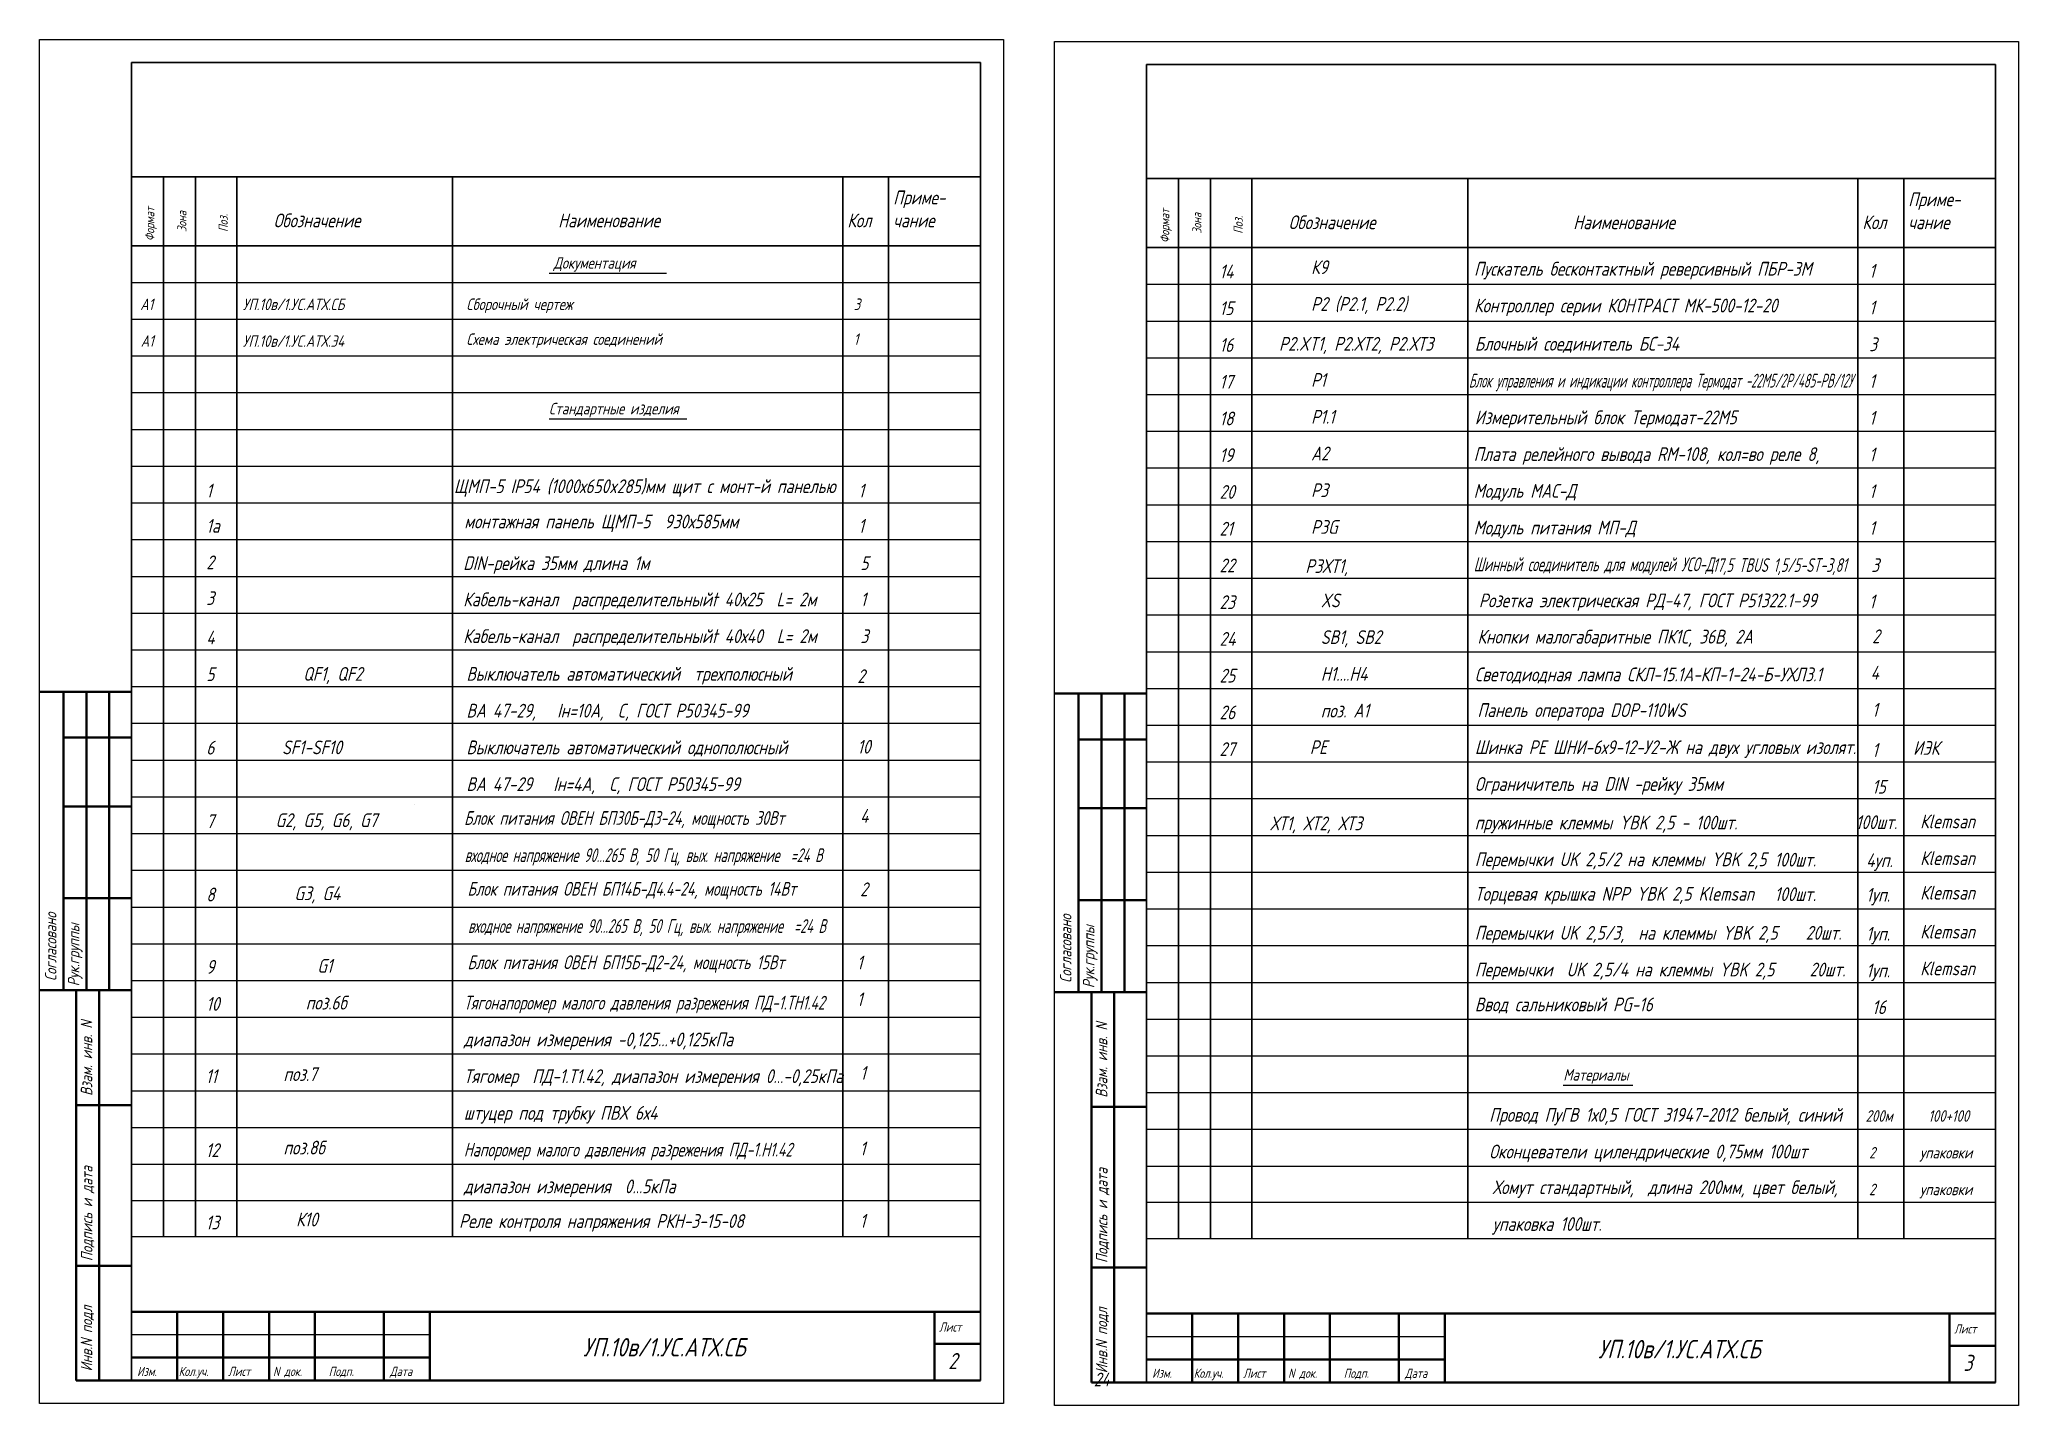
# Model space of a CAD drawing. Header units: millimetres. Extents: x 935 to 2239, y 268 to 862.
# Drawn here: x 1807.9 to 2239.1, y 309.8 to 607.2 of the extents above; entities that cross this region are included whole.
import ezdxf

# ---------------------------------------------------------------- set-up
doc = ezdxf.new("R2010")
doc.units = ezdxf.units.MM
doc.linetypes.add('HIDDEN', pattern=[0.375, 0.25, -0.125])
doc.layers.add('MAIN', color=7, linetype='Continuous', lineweight=50)
doc.layers.add('TEXT', color=250, linetype='Continuous')
doc.styles.add('GOST тип А', font='GOST_A.TTF', dxfattribs={"oblique": 15})
doc.styles.get("Standard").update_dxf_attribs({"font": 'GOST_A.TTF', "width": 0.8, "oblique": 15, "height": 3})

msp = doc.modelspace()

# ---------------------------------------------------------------- texts
at = {"style": 'GOST тип А', "oblique": 15}
for s, height, p in [('Приме-', 3, (1993.9406, 571.322)), ('Обозначение', 3, (1858.9406, 566.322)), ('Наименование', 3, (1920.9406, 566.322)), ('Наименование', 3, (1920.9406, 566.322)), ('Кол', 3, (1983.9406, 566.322)), ('чание', 3, (1993.9406, 566.322)), ('Документация', 2.5, (1919.9406, 557.322)), ('А1', 2.5, (1829.8771, 548.322)), ('Сборочный чертеж', 2.5, (1900.9406, 548.322)), ('3', 2.5, (1985.3311, 548.322)), ('А1', 2.5, (1829.9833, 540.322)), ('Схема электрическая соединений', 2.5, (1900.9406, 540.7177)), ('1', 2.5, (1985.3311, 540.716)), ('Стандартные изделия', 2.5, (1918.9406, 525.5998))]:
    msp.add_text(s, height=height, dxfattribs=at).set_placement(p)
at = {"oblique": 15}
for s, height, p in [('Приме-', 3, (2215.1039, 570.9186)), ('Обозначение', 3, (2080.1039, 565.9186)), ('Наименование', 3, (2142.1039, 565.9186)), ('Наименование', 3, (2142.1039, 565.9186)), ('Кол', 3, (2205.1039, 565.9186)), ('чание', 3, (2215.1039, 565.9186)), ('Материалы', 2.5, (2139.9384, 380.5257)), ('200м', 2.5, (2205.7986, 371.571)), ('100+100', 2.5, (2219.4508, 371.571)), ('Оконцеватели цилендрические 0,75мм 100шт', 3, (2123.7986, 363.571)), ('2', 2.5, (2206.5486, 363.571)), ('упаковки', 2.5, (2217.6431, 363.571)), ('2', 2.5, (2206.5486, 355.571)), ('упаковки', 2.5, (2217.6431, 355.571))]:
    msp.add_text(s, height=height, dxfattribs=at).set_placement(p)
at = {"style": 'GOST тип А', "oblique": 15}
for s, p in [('Формат', (1832.9406, 563.322)), ('Зона', (1839.9406, 565.322)), ('Поз.', (1848.9406, 565.322))]:
    msp.add_text(s, height=2, rotation=90, dxfattribs=at).set_placement(p)
at = {"oblique": 15}
for s, p in [('Формат', (2054.1039, 562.9186)), ('Зона', (2061.1039, 564.9186)), ('Поз.', (2070.1039, 564.9186))]:
    msp.add_text(s, height=2, rotation=90, dxfattribs=at).set_placement(p)
at = {"color": 7, "style": 'GOST тип А', "oblique": 15}
for s, p in [('14', (2065.0358, 555.202)), ('1', (2206.5876, 555.343)), ('15', (2065.0358, 547.202)), ('1', (2206.5876, 547.343)), ('16', (2065.0358, 539.202)), ('3', (2206.5876, 539.343)), ('17', (2065.0358, 531.202)), ('1', (2206.5876, 531.343)), ('18', (2065.0358, 523.202)), ('1', (2206.5876, 523.343)), ('19', (2065.0358, 515.202)), ('1', (2206.5876, 515.343)), ('1', (1844.2642, 507.4842)), ('1', (1986.3605, 507.4842)), ('20', (2065.0358, 507.202)), ('1', (2206.5876, 507.343)), ('1а', (1844.2642, 499.8125)), ('1', (1986.3605, 499.8125)), ('21', (2065.0358, 499.202)), ('1', (2206.5876, 499.343)), ('2', (1844.2642, 491.8692)), ('DIN-рейка 35мм длина 1м ', (1900.2458, 491.6931)), ('5', (1986.7863, 491.6931)), ('22', (2065.0358, 491.202)), ('3', (1844.2642, 484.0832)), ('Кабель-канал  распределительныйt 40х25  L= 2м', (1900.2458, 483.7975)), ('1', (1986.8032, 483.7975)), ('23', (2065.0358, 483.202)), ('XS', (2087.1017, 483.5845)), ('Розетка электрическая РД-47, ГОСТ Р51322.1-99  ', (2121.5472, 483.5845)), ('1', (2206.5876, 483.343)), ('Кабель-канал  распределительныйt 40х40  L= 2м', (1900.2458, 475.7975)), ('3', (1986.8032, 475.7975)), ('2', (2207.2291, 475.767)), ('4', (1844.2642, 475.5138)), ('24', (2065.0358, 475.202)), ('SB1, SB2', (2087.1017, 475.5845)), ('5', (1844.2642, 467.5138)), ('25', (2065.0358, 467.202)), ('Н1....Н4', (2087.1017, 467.5845)), ('26', (2065.0358, 459.202)), ('поз. А1 ', (2087.1017, 459.5845)), ('1', (2207.2291, 459.767)), ('6', (1844.2642, 451.5138)), ('27', (2065.0358, 451.202)), ('1', (2207.2291, 451.006)), ('ИЭК', (2216.1557, 451.4525)), ('15', (2207.2291, 443.006)), ('7', (1844.2642, 435.5138)), ('пружинные клеммы YBK 2,5 - 100шт.', (2120.6557, 435.2025)), ('100шт.', (2203.6717, 435.2841)), (' Кlemsan', (2216.1557, 435.4525)), ('Перемычки UK 2,5/2 на клеммы YBK 2,5', (2120.6557, 427.2025)), ('100шт.', (2185.9791, 427.131)), ('4уп.', (2205.9308, 427.006)), (' Кlemsan', (2216.1557, 427.4525)), ('8', (1844.2642, 419.5365)), ('Торцевая крышка NPP YBK 2,5 Klemsan', (2120.6557, 419.6882)), ('100шт.', (2185.9791, 419.6166)), (' Кlemsan', (2216.1557, 419.9382)), ('1уп.', (2205.9308, 419.4916)), ('Перемычки UK 2,5/3,  на клеммы YBK 2,5    20шт.', (2120.6557, 411.2025)), ('1уп.', (2205.9308, 411.006)), (' Кlemsan', (2216.1557, 411.4525)), ('9', (1844.2642, 403.7931)), ('Перемычки  UK 2,5/4 на клеммы YBK 2,5     20шт.', (2120.6557, 403.2025)), ('1уп.', (2205.9308, 403.006)), (' Кlemsan', (2216.1557, 403.4525)), ('10', (1844.2642, 395.7345)), ('поз.6б', (1865.9384, 395.988)), ('16', (2207.2291, 395.006)), ('диапазон измерения -0,125...+0,125кПа', (1900.3839, 387.988)), ('11', (1844.1583, 379.9875)), ('поз.7', (1861.0779, 380.4291)), ('Тягомер  ПД-1.Т1.42, диапазон измерения 0...-0,25кПа', (1900.3839, 379.988)), ('штуцер под трубку ПВХ 6х4', (1900.3839, 371.988)), ('12', (1844.1583, 363.8655)), ('поз.8б', (1861.0779, 364.4291)), ('1', (1986.6629, 364.2355)), ('диапазон измерения  0...5кПа', (1900.3839, 355.988)), ('13', (1844.1583, 348.1094)), ('1', (1986.6629, 348.4794)), ('24', (2037.6369, 313.9384))]:
    msp.add_text(s, height=3, dxfattribs=at).set_placement(p)
at = {"color": 7, "oblique": 15}
for s, height, p in [('К9', 3, (2084.9867, 556.1285)), ('Пускатель бесконтактный реверсивный ПБР-3М', 3, (2120.5035, 555.7906)), ('Р2 (Р2.1, Р2.2)', 3, (2084.9867, 548.1285)), ('Контроллер серии КОНТРАСТ МК-500-12-20', 3, (2120.5035, 547.7906)), ('Р2.XT1, Р2.ХТ2, Р2.ХТ3', 3, (2077.995, 539.4593)), ('Блочный соединитель БС-34', 3, (2120.6664, 539.4742)), ('Р1', 3, (2084.9867, 531.5831)), ('Р1.1', 3, (2084.9867, 523.5731)), ('Измерительный блок Термодат-22М5', 3, (2120.6664, 523.4386)), ('А2', 3, (2084.9867, 515.5731)), ('Плата релейного вывода RM-108, кол=во реле 8,  ', 3, (2120.4176, 515.4386)), ('ЩМП-5 IP54 (1000х650x285)мм щит с монт-й панелью', 3, (1898.223, 508.438)), ('Р3', 3, (2084.9867, 507.5731)), ('Модуль МАС-Д ', 3, (2120.4176, 507.4386)), ('монтажная панель ЩМП-5  930х585мм', 3, (1900.473, 500.7663)), ('Р3G', 3, (2084.9867, 499.5731)), ('Модуль питания МП-Д ', 3, (2120.4176, 499.4386)), ('Светодиодная лампа СКЛ-15.1А-КП-1-24-Б-УХЛ3.1', 3, (2120.6664, 467.4667)), ('4', 3, (2206.897, 467.8362)), ('РЕ', 3, (2084.7025, 451.6078)), ('Шинка РЕ ШНИ-6х9-12-У2-Ж на двух угловых изолят.', 3, (2120.6664, 451.6078)), ('Ограничитель на DIN -рейку 35мм', 3, (2120.6664, 443.6078)), ('ХТ1, ХТ2, ХТ3 ', 3, (2076.0708, 435.031)), ('Ввод сальниковый PG-16', 3, (2120.6664, 395.6078)), ('Провод ПуГВ 1х0,5 ГОСТ 31947-2012 белый, синий', 3, (2123.7986, 371.571)), ('К10', 3, (1863.8233, 348.7759)), ('Реле контроля напряжения РКН-3-15-08', 3, (1899.3401, 348.4381)), ('Лист', 2, (2003.9406, 325.8593)), ('Лист', 2, (2225.1039, 325.4558)), ('2', 3.5, (2005.9406, 317.7054)), ('3', 3.5, (2227.1039, 317.3019)), ('Изм.', 2, (1829.1944, 316.2001)), ('Кол.уч.', 2, (1838.2474, 316.2001)), ('Лист', 2, (1849.0193, 316.2001)), ('N док.', 2, (1858.816, 316.2001)), ('Подп.', 2, (1870.9406, 316.2001)), ('Дата', 2, (1884.2754, 316.2001)), ('Изм.', 2, (2050.3577, 315.7966)), ('Кол.уч.', 2, (2059.4108, 315.7966)), ('Лист', 2, (2070.1826, 315.7966)), ('N док.', 2, (2079.9794, 315.7966)), ('Подп.', 2, (2092.1039, 315.7966)), ('Дата', 2, (2105.4387, 315.7966))]:
    msp.add_text(s, height=height, dxfattribs=at).set_placement(p)
for s, width, p in [('Блок управления и индикации контроллера Термодат -22М5/2Р/485-РВ/12У', 0.7, (2119.3585, 531.4386)), ('Шинный соединитель для модулей УСО-Д', 0.8, (2120.4176, 491.4386))]:
    msp.add_text(s, height=3, dxfattribs=dict(at, width=width)).set_placement(p)
at = {"linetype": 'Continuous', "oblique": 15}
msp.add_text('Р3ХТ1,', height=3, dxfattribs=at).set_placement((2083.7276, 491.0513))
at = {"linetype": 'Continuous', "oblique": 15, "width": 0.8}
msp.add_text('17,5 TBUS 1,5/5-ST-3,81', height=3, dxfattribs=at).set_placement((2172.5, 491.2803))
at = {"color": 7, "style": 'GOST тип А', "oblique": 15, "width": 0.9}
for s, p in [('Тягонапоромер малого давления разрежения ПД-1.ТН1.42', (1900.3839, 395.988)), ('Напоромер малого давления разрежения ПД-1.Н1.42', (1900.3839, 363.988))]:
    msp.add_text(s, height=3, dxfattribs=at).set_placement(p)
at = {"color": 7, "linetype": 'HIDDEN', "oblique": 15}
for s, p in [(' Хомут стандартный,  длина 200мм, цвет белый,', (2122.9789, 355.7936)), (' упаковка 100шт.', (2122.9789, 347.7936))]:
    msp.add_text(s, height=3, dxfattribs=at).set_placement(p)
at = {"layer": 'MAIN', "color": 7, "linetype": 'Continuous', "lineweight": -3, "oblique": 15}
for s, p in [('3', (2207.0453, 491.2713)), (' G2, G5, G6, G7 ', (1857.8138, 435.7261)), ('G3, G4', (1863.4677, 419.803)), (' G1 ', (1866.9148, 404.0163))]:
    msp.add_text(s, height=3, dxfattribs=at).set_placement(p)
at = {"layer": 'MAIN', "color": 7, "linetype": 'Continuous', "lineweight": -3, "style": 'GOST тип А', "oblique": 15}
for s, p in [('Кнопки малогабаритные ПК1С, 36В, 2А', (2121.2289, 475.6902)), ('QF1, QF2', (1865.3548, 467.5782)), ('Выключатель автоматический  трехполюсный', (1900.945, 467.5782)), ('2', (1986.1046, 467.0782)), ('ВА 47-29,   Iн=10А,  С, ГОСТ Р50345-99', (1900.945, 459.5782)), ('Панель оператора DOP-110WS', (2121.2289, 459.6902)), ('SF1-SF10', (1860.7695, 451.5782)), ('Выключатель автоматический однополюсный ', (1900.945, 451.5782)), ('10', (1986.1258, 451.7248)), ('ВА 47-29   Iн=4А,  С, ГОСТ Р50345-99', (1900.945, 443.5782)), ('4', (1986.7352, 436.6758)), ('2', (1986.7352, 420.6758)), ('1', (1986.0172, 404.7175)), ('1', (1986.0172, 396.7175)), ('1', (1986.7352, 380.6758))]:
    msp.add_text(s, height=3, dxfattribs=at).set_placement(p)
at = {"layer": 'MAIN', "color": 7, "linetype": 'Continuous', "lineweight": -3, "oblique": 15}
for s, width, p in [('Блок питания ОВЕН БП30Б-Д3-24, мощность 30Вт', 0.9, (1900.4375, 436.2062)), ('входное напряжение 90...265 В, 50 Гц, вых. напряжение  =24 В', 0.8, (1900.5625, 428.1028)), ('Блок питания ОВЕН БП14Б-Д4.4-24, мощность 14Вт', 0.9, (1901.1722, 420.7819)), ('входное напряжение 90...265 В, 50 Гц, вых. напряжение  =24 В', 0.8, (1901.2972, 412.6786)), ('Блок питания ОВЕН БП15Б-Д2-24, мощность 15Вт', 0.9, (1901.1722, 404.7819))]:
    msp.add_text(s, height=3, dxfattribs=dict(at, width=width)).set_placement(p)
at = {"layer": 'MAIN', "color": 7, "linetype": 'Continuous', "lineweight": -3, "style": 'GOST тип А', "oblique": 15}
for s, p in [('Согласовано', (1811.6156, 402.212)), ('Рук.группы', (1816.6156, 401.0463)), ('Взам. инв. N', (1819.4171, 377.2001))]:
    msp.add_text(s, height=2.5, rotation=90, dxfattribs=at).set_placement(p)
at = {"layer": 'MAIN', "color": 7, "linetype": 'Continuous', "lineweight": -3, "oblique": 15}
for s, p in [('Согласовано', (2032.779, 401.8085)), ('Рук.группы', (2037.779, 400.6429)), ('Взам. инв. N', (2040.5804, 376.7966)), ('Подпись и дата', (1819.4641, 341.2001)), ('Подпись и дата', (2040.6275, 340.7966)), ('Инв.N подл', (1819.4171, 317.2001)), ('Инв.N подл', (2040.5804, 316.7966))]:
    msp.add_text(s, height=2.5, rotation=90, dxfattribs=at).set_placement(p)
at = {"layer": 'TEXT', "color": 7, "linetype": 'Continuous', "lineweight": -3, "oblique": 15}
for s, height, p in [('УП.10в/1.УC.АТХ.СБ', 2.5, (1852.2321, 548.2967)), ('УП.10в/1.УC.АТХ.Э4', 2.5, (1852.2321, 540.2967)), ('УП.10в/1.УC.АТХ.СБ', 4, (1926.379, 320.4533)), ('УП.10в/1.УC.АТХ.СБ', 4, (2147.5424, 320.0498))]:
    msp.add_text(s, height=height, dxfattribs=at).set_placement(p)

# ---------------------------------------------------------------- linework, layer by layer
for p, q in [((1807.9406, 607.2001), (2017.9406, 607.2001)), ((1807.9406, 310.2001), (1807.9406, 607.2001)), ((2017.9406, 607.2001), (2017.9406, 310.2001)), ((2029.1039, 606.7966), (2239.1039, 606.7966)), ((2029.1039, 309.7966), (2029.1039, 606.7966)), ((2239.1039, 606.7966), (2239.1039, 309.7966)), ((1918.9406, 556.322), (1944.5537, 556.322)), ((1827.9406, 554.322), (2012.9406, 554.322)), ((1827.9406, 554.322), (2012.9406, 554.322)), ((2049.1039, 553.9186), (2234.1039, 553.9186)), ((2049.1039, 553.9186), (2234.1039, 553.9186)), ((1827.9406, 546.322), (2012.9406, 546.322)), ((1827.9406, 546.322), (2012.9406, 546.322)), ((2049.1039, 545.9186), (2234.1039, 545.9186)), ((2049.1039, 545.9186), (2234.1039, 545.9186)), ((1827.9406, 538.322), (2012.9406, 538.322)), ((1827.9406, 538.322), (2012.9406, 538.322)), ((2049.1039, 537.9186), (2234.1039, 537.9186)), ((2049.1039, 537.9186), (2234.1039, 537.9186)), ((1827.9406, 530.322), (2012.9406, 530.322)), ((2049.1039, 529.9186), (2234.1039, 529.9186)), ((1827.9406, 522.322), (2012.9406, 522.322)), ((1918.9406, 524.5998), (1948.9496, 524.5998)), ((2049.1039, 521.9186), (2234.1039, 521.9186)), ((1827.9406, 514.322), (2012.9406, 514.322)), ((2049.1039, 513.9186), (2234.1039, 513.9186)), ((1827.9406, 506.322), (2012.9406, 506.322)), ((2049.1039, 505.9186), (2234.1039, 505.9186)), ((1827.9406, 498.322), (2012.9406, 498.322)), ((2049.1039, 497.9186), (2234.1039, 497.9186)), ((1827.9406, 490.322), (2012.9406, 490.322)), ((2049.1039, 489.9186), (2234.1039, 489.9186)), ((1827.9406, 482.322), (2012.9406, 482.322)), ((2049.1039, 481.9186), (2234.1039, 481.9186)), ((1827.9406, 474.322), (2012.9406, 474.322)), ((2049.1039, 473.9186), (2234.1039, 473.9186)), ((1827.9406, 466.322), (2012.9406, 466.322)), ((2049.1039, 465.9186), (2234.1039, 465.9186)), ((1827.9406, 458.322), (2012.9406, 458.322)), ((2049.1039, 457.9186), (2234.1039, 457.9186)), ((1827.9406, 450.322), (2012.9406, 450.322)), ((2049.1039, 449.9186), (2234.1039, 449.9186)), ((1827.9406, 442.322), (2012.9406, 442.322)), ((2049.1039, 441.9186), (2234.1039, 441.9186)), ((1827.9406, 434.322), (2012.9406, 434.322)), ((2049.1039, 433.9186), (2234.1039, 433.9186)), ((1827.9406, 426.322), (2012.9406, 426.322)), ((2049.1039, 425.9186), (2234.1039, 425.9186)), ((1827.9406, 418.322), (2012.9406, 418.322)), ((2049.1039, 417.9186), (2234.1039, 417.9186)), ((1827.9406, 410.322), (2012.9406, 410.322)), ((2049.1039, 409.9186), (2234.1039, 409.9186)), ((1827.9406, 402.322), (2012.9406, 402.322)), ((2049.1039, 401.9186), (2234.1039, 401.9186)), ((1827.9406, 394.322), (2012.9406, 394.322)), ((2049.1039, 393.9186), (2234.1039, 393.9186)), ((1827.9406, 386.322), (2012.9406, 386.322)), ((2049.1039, 385.9186), (2234.1039, 385.9186)), ((2139.9384, 379.5257), (2155.1181, 379.5257)), ((1827.9406, 378.322), (2012.9406, 378.322)), ((2049.1039, 377.9186), (2234.1039, 377.9186)), ((1827.9406, 370.322), (2012.9406, 370.322)), ((2049.1039, 369.9186), (2234.1039, 369.9186)), ((1827.9406, 362.322), (2012.9406, 362.322)), ((2049.1039, 361.9186), (2234.1039, 361.9186)), ((1827.9406, 354.444), (2012.9406, 354.444)), ((2049.1039, 354.0405), (2234.1039, 354.0405)), ((1827.9406, 346.566), (2012.9406, 346.566)), ((2049.1039, 346.1625), (2234.1039, 346.1625)), ((2017.9406, 310.2001), (1807.9406, 310.2001)), ((2239.1039, 309.7966), (2029.1039, 309.7966))]:
    msp.add_line(p, q)
at = {"lineweight": 30}
for p, q in [((1827.9406, 602.2001), (2012.9406, 602.2001)), ((1827.9406, 315.2001), (1827.9406, 602.2001)), ((2012.9406, 602.2001), (2012.9406, 315.2001)), ((2049.1039, 601.7966), (2234.1039, 601.7966)), ((2049.1039, 314.7966), (2049.1039, 601.7966)), ((2234.1039, 601.7966), (2234.1039, 314.7966)), ((1827.9406, 577.322), (2012.9406, 577.322)), ((1834.9406, 577.322), (1834.9406, 346.566)), ((1841.9406, 577.322), (1841.9406, 346.566)), ((1850.9406, 577.322), (1850.9406, 346.566)), ((1897.9406, 577.322), (1897.9406, 346.566)), ((1982.9406, 577.322), (1982.9406, 346.566)), ((1992.9406, 577.322), (1992.9406, 346.566)), ((2049.1039, 576.9186), (2234.1039, 576.9186)), ((2056.1039, 576.9186), (2056.1039, 346.1625)), ((2063.1039, 576.9186), (2063.1039, 346.1625)), ((2072.1039, 576.9186), (2072.1039, 346.1625)), ((2119.1039, 576.9186), (2119.1039, 346.1625)), ((2204.1039, 576.9186), (2204.1039, 346.1625)), ((2214.1039, 576.9186), (2214.1039, 346.1625)), ((1827.9406, 562.322), (2012.9406, 562.322)), ((2049.1039, 561.9186), (2234.1039, 561.9186)), ((1827.9406, 370.2001), (1827.9406, 315.2001)), ((2049.1039, 369.7966), (2049.1039, 314.7966))]:
    msp.add_line(p, q, dxfattribs=at)
at = {"color": 7, "lineweight": 40}
for p, q in [((2012.9406, 330.2001), (1827.9406, 330.2001)), ((1837.9406, 330.2001), (1837.9406, 315.2001)), ((1847.9406, 330.2001), (1847.9406, 315.2001)), ((1857.9406, 330.2001), (1857.9406, 315.2001)), ((1867.9406, 330.2001), (1867.9406, 315.2001)), ((1882.9406, 330.2001), (1882.9406, 315.2001)), ((1892.9406, 330.2001), (1892.9406, 315.2001)), ((2002.9406, 330.2001), (2002.9406, 315.2001)), ((2234.1039, 329.7966), (2049.1039, 329.7966)), ((2059.1039, 329.7966), (2059.1039, 314.7966)), ((2069.1039, 329.7966), (2069.1039, 314.7966)), ((2079.1039, 329.7966), (2079.1039, 314.7966)), ((2089.1039, 329.7966), (2089.1039, 314.7966)), ((2104.1039, 329.7966), (2104.1039, 314.7966)), ((2114.1039, 329.7966), (2114.1039, 314.7966)), ((2224.1039, 329.7966), (2224.1039, 314.7966)), ((1827.9406, 320.2001), (1892.9406, 320.2001)), ((2002.9406, 323.2001), (2012.9406, 323.2001)), ((2049.1039, 319.7966), (2114.1039, 319.7966)), ((2224.1039, 322.7966), (2234.1039, 322.7966)), ((1827.9406, 315.2001), (2012.9406, 315.2001)), ((2049.1039, 314.7966), (2234.1039, 314.7966))]:
    msp.add_line(p, q, dxfattribs=at)
at = {"color": 7}
for p, q in [((1827.9406, 330.2001), (1827.9406, 315.2001)), ((2049.1039, 329.7966), (2049.1039, 314.7966)), ((1827.9406, 325.2001), (1892.9406, 325.2001)), ((2049.1039, 324.7966), (2114.1039, 324.7966))]:
    msp.add_line(p, q, dxfattribs=at)
at = {"lineweight": 40}
for p, q in [((1815.9406, 315.2001), (2012.9406, 315.2001)), ((2037.1039, 314.7966), (2234.1039, 314.7966))]:
    msp.add_line(p, q, dxfattribs=at)
at = {"layer": 'MAIN', "color": 7, "linetype": 'Continuous', "lineweight": 40}
for p, q in [((1807.9406, 465.212), (1827.9406, 465.212)), ((1813.1392, 465.212), (1813.1392, 400.212)), ((1818.1392, 465.212), (1818.1392, 400.212)), ((1823.1392, 465.212), (1823.1392, 400.212)), ((2029.1039, 464.8085), (2049.1039, 464.8085)), ((2034.3025, 464.8085), (2034.3025, 399.8085)), ((2039.3025, 464.8085), (2039.3025, 399.8085)), ((2044.3025, 464.8085), (2044.3025, 399.8085)), ((1813.1392, 455.212), (1827.9406, 455.212)), ((2034.3025, 454.8085), (2049.1039, 454.8085)), ((1813.1392, 440.212), (1827.9406, 440.212)), ((2034.3025, 439.8085), (2049.1039, 439.8085)), ((1813.1392, 420.212), (1827.9406, 420.212)), ((2034.3025, 419.8085), (2049.1039, 419.8085)), ((1807.9406, 400.212), (1827.9406, 400.212)), ((1815.9406, 400.2001), (1815.9406, 375.2001)), ((1820.9406, 400.2001), (1820.9406, 315.2001)), ((2029.1039, 399.8085), (2049.1039, 399.8085)), ((2037.1039, 399.7966), (2037.1039, 374.7966)), ((2042.1039, 399.7966), (2042.1039, 314.7966)), ((1815.9406, 315.2001), (1815.9406, 375.2001)), ((1815.9406, 375.2001), (1827.9406, 375.2001)), ((2037.1039, 314.7966), (2037.1039, 374.7966)), ((2037.1039, 374.7966), (2049.1039, 374.7966)), ((1815.9406, 340.2001), (1827.9406, 340.2001)), ((2037.1039, 339.7966), (2049.1039, 339.7966))]:
    msp.add_line(p, q, dxfattribs=at)
at = {"layer": 'MAIN', "color": 7, "linetype": 'Continuous', "lineweight": -3}
msp.add_line((1889.6536, 440.7486), (1889.6536, 440.7486), dxfattribs=at)

msp.set_redraw_order([(e.dxf.handle, doc.entitydb.next_handle()) for e in msp.query("TEXT MTEXT ATTDEF DIMENSION ARC_DIMENSION")])  # texts and dimensions are drawn at this point

doc.saveas('drawing.dxf')
